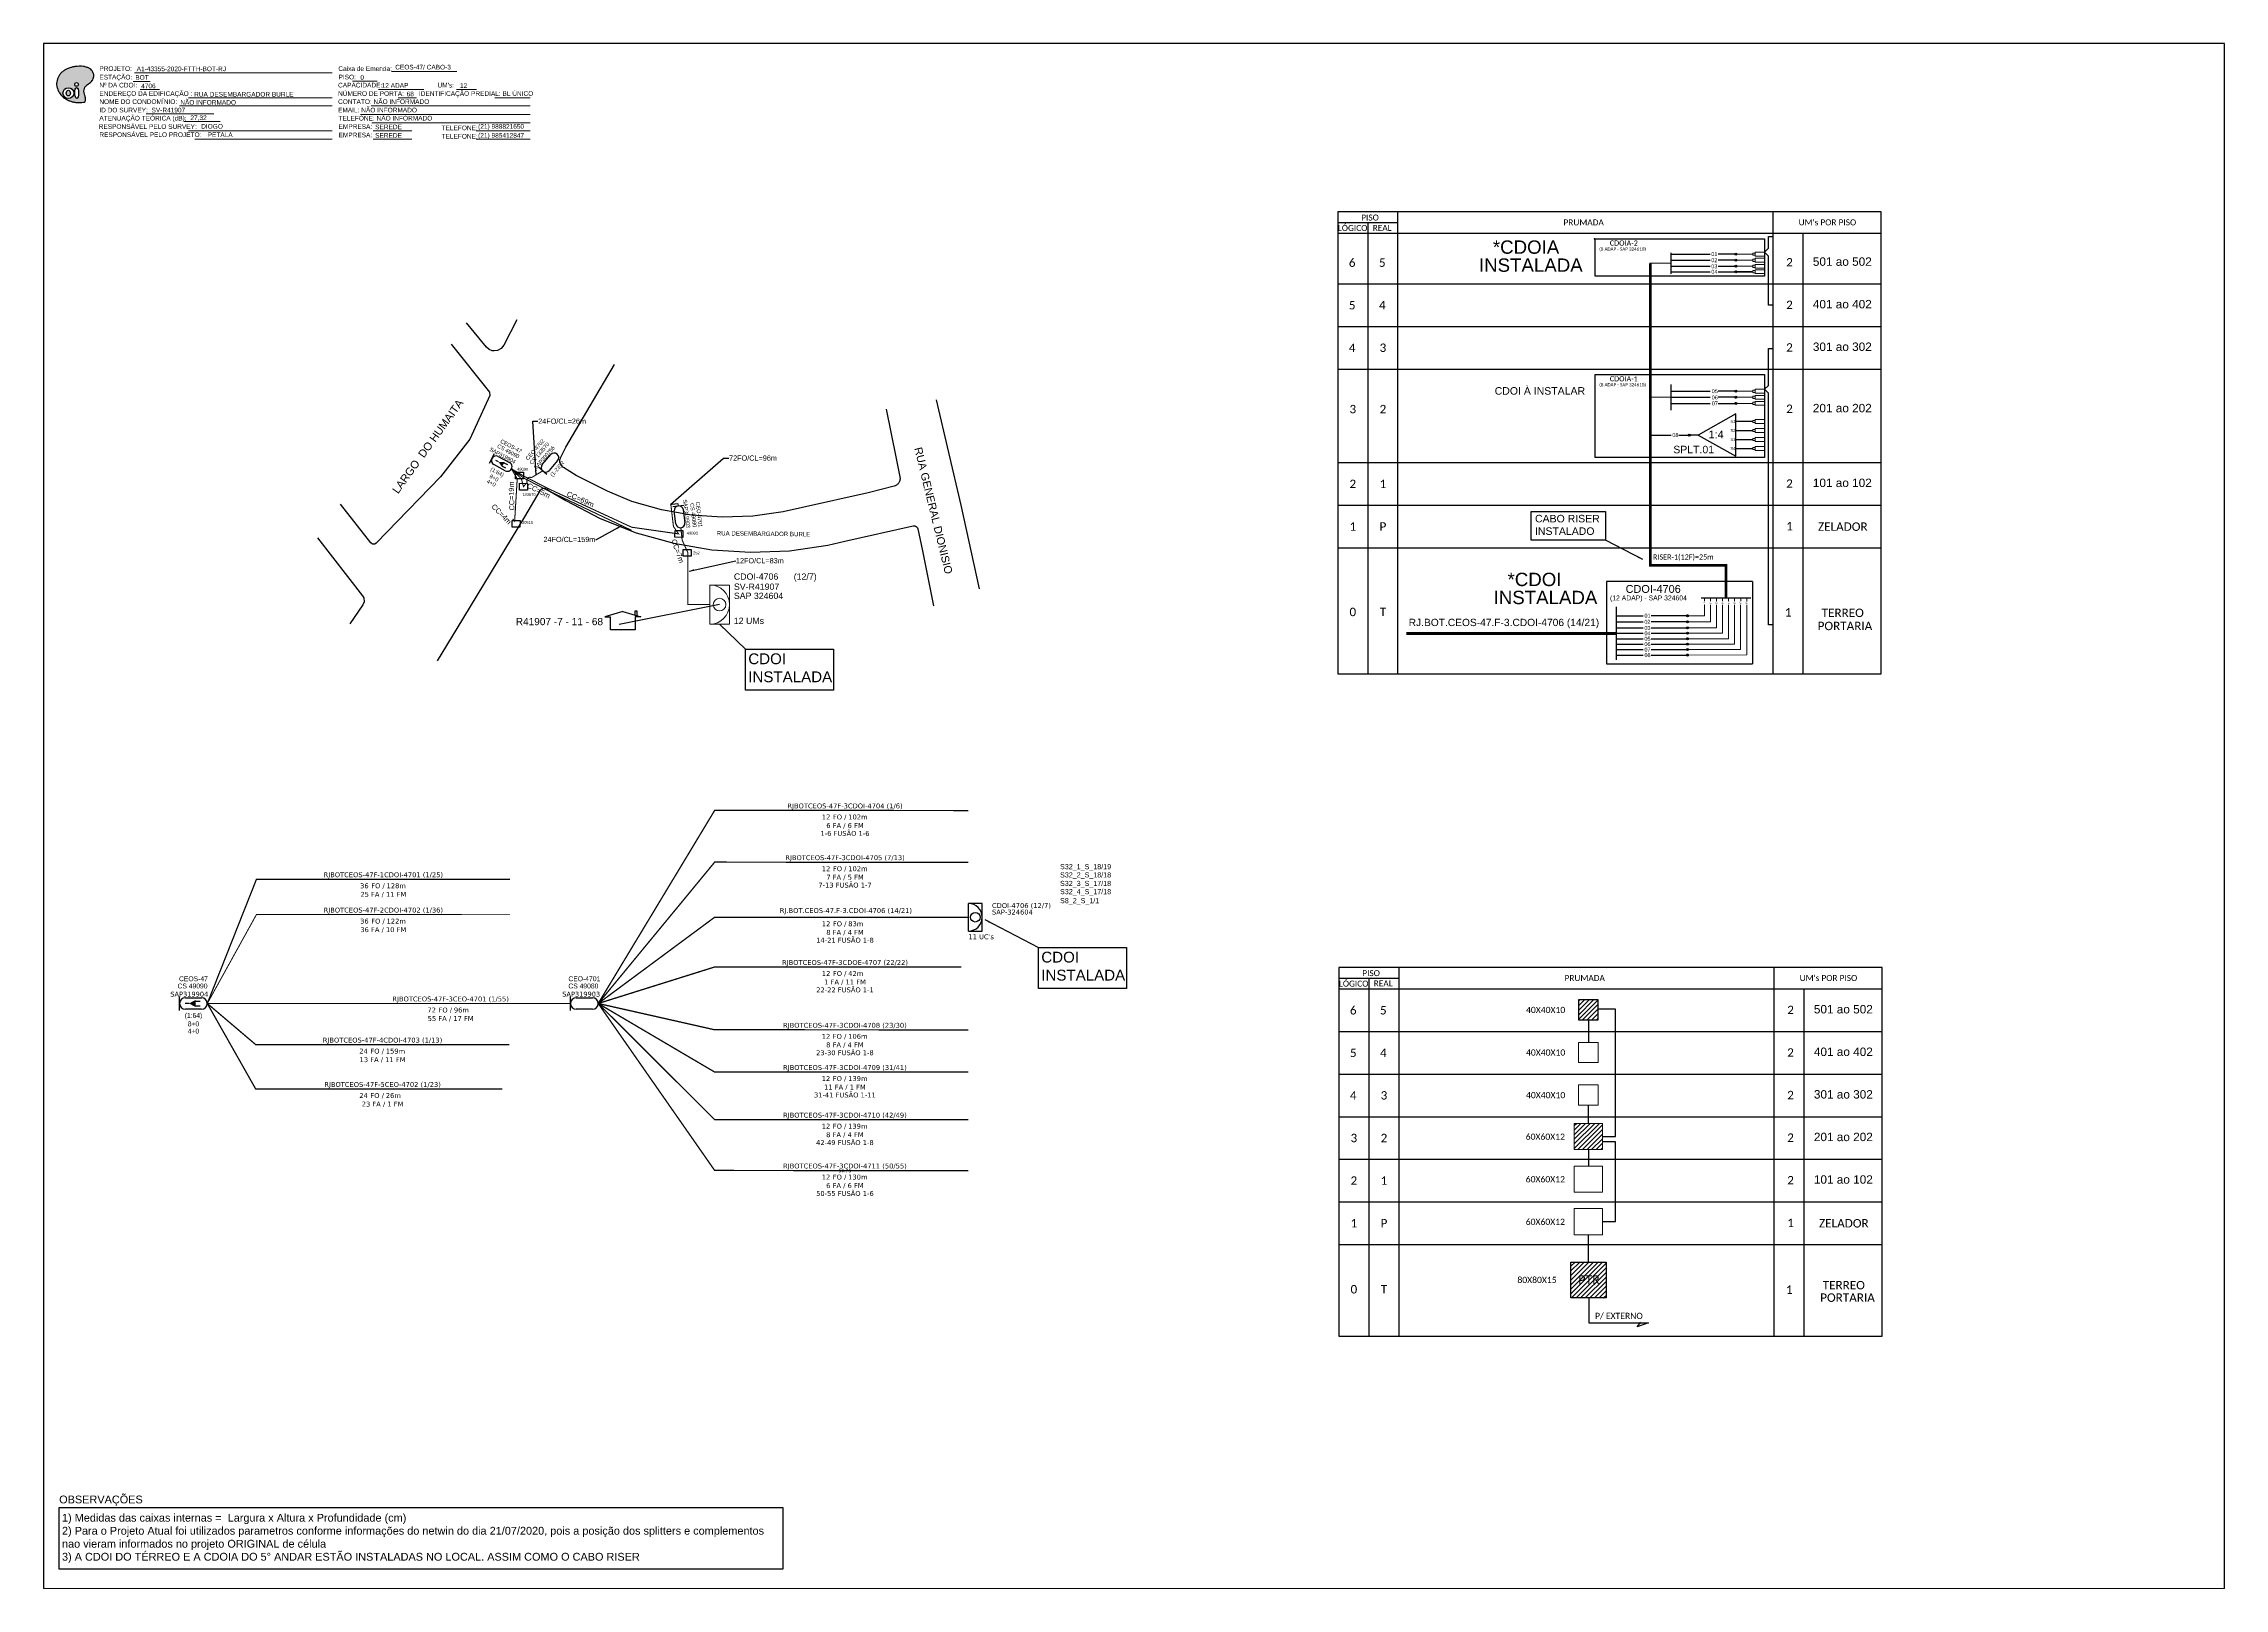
# Paper-space layout 'CDOI-4706' of a CAD drawing. Extents: x -0.07 to 9.5, y 0.76 to 7.54.
# The model-space entities are those that its viewports show. They can reach past a viewport. Long polylines and large blocks are cut down to what shows.
import ezdxf
from ezdxf.enums import TextEntityAlignment as Align

# ---------------------------------------------------------------- set-up
doc = ezdxf.new("R2010")
doc.units = 0
doc.header["$MEASUREMENT"] = 0
for name, color, linetype, lineweight in [("20.0-LEGENDA DOS CDO'S", 1, 'Continuous', 0), ('20.1-CDO_INTERIOR', 1, 'Continuous', 0), ('Texto_Cabos', 1, 'Continuous', 20)]:
    doc.layers.add(name, color=color, linetype=linetype, lineweight=lineweight)
for name, color, linetype in [('CD a instalar', 1, 'Continuous'), ('CDOI', 1, 'Continuous'), ('CEO', 1, 'Continuous'), ('CEOS', 1, 'Continuous'), ('label_cabos', 7, 'Continuous'), ('LAYOUT', 7, 'Continuous'), ('LEGENDAS_INFRAESTRUTURAS', 7, 'Continuous'), ('MUB_QUADRAS', 253, 'Continuous'), ('NOS_DE_INFRAESTRUTURA', 7, 'Continuous'), ('SEGMENTO_texto', 7, 'Continuous'), ('SURVEYS', 7, 'Continuous'), ('surveys legendas', 7, 'Continuous'), ('SURVEYS_LEGENDAS', 7, 'Continuous')]:
    doc.layers.add(name, color=color, linetype=linetype)
doc.layers.add('DROP DE CLIENTE', color=140, linetype='Continuous', plot=False)
doc.styles.add('ARIAL', font='arial.ttf')
doc.styles.add('siredit', font='verdana.ttf')
doc.styles.add('Style-font000', font='font000.shx')
doc.styles.add('WMF-Calibri0', font='calibri.ttf')
doc.linetypes.add('FENCELINE1', pattern='A,0.25,-0.1,[133,ltypeshp.shx,S=0.1,R=0,X=-0.1,Y=0],-0.1,1', length=1.45)
doc.dimstyles.new('CC', dxfattribs={"dimtxt": 1, "dimasz": 2, "dimexe": 0.18, "dimexo": 0.0625, "dimgap": 0.09, "dimtad": 0, "dimdec": 0, "dimrnd": 1, "dimzin": 0, "dimdsep": 46, "dimtxsty": 'siredit', "dimblk": 'NONE', "dimcen": 0, "dimse1": 1, "dimse2": 1, "dimsd1": 1, "dimsd2": 1, "dimclrt": 7, "dimadec": 0, "dimazin": 0, "dimtfac": 1, "dimtdec": 0, "dimtofl": 0, "dimtmove": 0, "dimatfit": 3, "dimfxl": 0, "dimtolj": 1, "dimtzin": 0, "dimarcsym": 0})
doc.dimstyles.new('CL', dxfattribs={"dimtxt": 1, "dimasz": 2, "dimexe": 0.18, "dimexo": 0.0625, "dimgap": 0.09, "dimtad": 0, "dimdec": 0, "dimrnd": 1, "dimzin": 0, "dimdsep": 46, "dimtxsty": 'siredit', "dimblk": 'NONE', "dimcen": 0, "dimse1": 1, "dimse2": 1, "dimsd1": 1, "dimsd2": 1, "dimclrt": 7, "dimadec": 0, "dimazin": 0, "dimtfac": 1, "dimtdec": 0, "dimtofl": 0, "dimtmove": 0, "dimatfit": 3, "dimfxl": 0, "dimtolj": 1, "dimtzin": 0, "dimarcsym": 0})

# ---------------------------------------------------------------- blocks, each defined once
blk = doc.blocks.new('OI')
h = blk.add_hatch(color=40)
edge = h.paths.add_edge_path()
edge.add_spline(control_points=[(4.35, -0.67), (3.92, -0.99), (3.26, -1.5), (2.81, -2.59), (2.9, -3.5), (3.06, -4.27), (3.31, -4.85), (3.37, -5.39), (3.4, -5.88), (3.2, -6.4), (2.54, -6.61), (1.65, -6.63), (0.55, -6.67), (-0.56, -6.42), (-1.61, -6.14), (-2.77, -5.61), (-3.92, -4.77), (-4.89, -3.7), (-5.34, -2.65), (-5.6, -1.94), (-5.85, -0.96), (-5.71, 0.47), (-5.1, 2.02), (-4.14, 3.02), (-3.3, 3.61), (-2.37, 4.16), (-1.36, 4.44), (-0.56, 4.7), (0.79, 4.85), (2.24, 4.97), (3.79, 4.57), (4.67, 4.21), (5.44, 3.65), (5.76, 2.99), (6.03, 2.21), (6.01, 1.46), (5.72, 0.64), (5.31, 0.08), (4.88, -0.38), (4.51, -0.55), (4.35, -0.67)], knot_values=[0, 0, 0, 0, 1.60434, 2.417191, 3.427595, 4.282808, 4.776746, 5.304182, 5.888771, 6.258406, 6.858137, 7.79129, 8.986195, 10.124242, 11.187857, 12.242908, 13.953784, 15.414161, 16.515391, 17.349188, 17.675853, 19.552021, 21.515531, 22.568638, 23.63245, 24.621084, 25.782718, 26.745347, 27.142653, 29.870543, 31.004649, 31.921532, 32.709589, 33.801391, 34.042471, 35.192333, 35.971461, 36.628871, 37.254359, 37.836911, 37.836911, 37.836911, 37.836911], degree=3, periodic=0)
h.paths.add_polyline_path([(1.13, -0.87, -1), (-0.04, -0.87, -1)], flags=16)
edge = h.paths.add_edge_path(flags=16)
edge.add_ellipse((0.56, -3.59), major_axis=(-0.02, 1.71), ratio=0.361305, start_angle=0, end_angle=360)
h.paths.add_polyline_path([(-0.36, -3.62, -1), (-3.8, -3.62, -1)], flags=16)
edge = h.paths.add_edge_path(flags=0)
edge.add_ellipse((-2.08, -3.62), major_axis=(0, 0.885), ratio=0.758294, start_angle=0, end_angle=360)
at = {"color": 40}
for centre, radius in [((-2.08, -3.62), 1.72), ((0.54, -0.87), 0.587)]:
    blk.add_circle(centre, radius, dxfattribs=at)
blk.add_ellipse((-2.08, -3.62), major_axis=(0, 0.885), ratio=0.758294, start_param=-3.141592653589792, end_param=3.141592653589792, dxfattribs=at)
blk.add_ellipse((0.56, -3.59), major_axis=(-0.02, 1.71), ratio=0.361305, dxfattribs=at)
at = {"color": 40, "start_tangent": (-0.800898, -0.598801), "end_tangent": (-0.800898, -0.598801)}
blk.add_spline([(4.35, -0.67), (3.2, -1.78), (2.9, -2.54), (2.92, -3.55), (3.12, -4.38), (3.28, -4.85), (3.37, -5.37), (3.35, -5.95), (3.2, -6.29), (2.66, -6.55), (1.73, -6.63), (0.54, -6.62), (-0.58, -6.41), (-1.6, -6.11), (-2.56, -5.67), (-3.95, -4.67), (-4.89, -3.56), (-5.37, -2.56), (-5.64, -1.78), (-5.72, -1.46), (-5.63, 0.42), (-4.84, 2.22), (-4.13, 2.99), (-3.27, 3.62), (-2.4, 4.09), (-1.3, 4.47), (-0.37, 4.72), (0.02, 4.77), (2.75, 4.8), (3.85, 4.53), (4.69, 4.16), (5.31, 3.68), (5.85, 2.73), (5.93, 2.5), (5.94, 1.35), (5.67, 0.62), (5.29, 0.08), (4.84, -0.36), (4.35, -0.67)], degree=3, dxfattribs=at)
blk = doc.blocks.new('_None')
blk = doc.blocks.new('SURVEY_SURVEY')
for p, q in [((0, 0.0000254), (-0.0000251, 0.000018)), ((-0.0000251, 0.000018), (-0.0000173, 0.000018)), ((-0.0000172, 0), (-0.0000172, 0.0000179)), ((0.0000172, 0), (-0.0000172, 0)), ((0, 0.0000254), (0.0000251, 0.000018)), ((0.0000169, 0.0000264), (0.0000195, 0.0000264)), ((0.0000169, 0.0000205), (0.0000169, 0.0000264)), ((0.0000251, 0.000018), (0.0000172, 0.000018)), ((0.0000172, 0.000018), (0.0000172, 0)), ((0.0000195, 0.0000264), (0.0000195, 0.0000198))]:
    blk.add_line(p, q)
blk = doc.blocks.new('CDOI_CT_DRT')
at = {"layer": '20.1-CDO_INTERIOR', "color": 0, "lineweight": 18}
blk.add_lwpolyline([(2.13, -2.13), (2.13, 2.12), (0, 2.12), (0, -2.13)], close=True, dxfattribs=at)
blk.add_circle((1.06, 0), 0.68, dxfattribs=at)
blk.add_arc((0, 0), 2.13, 269.9724, 89.9724, dxfattribs=at)
at = {"layer": "20.0-LEGENDA DOS CDO'S", "color": 0, "style": 'ARIAL'}
for tag, p in [('CDO_N', (2.61, 2.69)), ('SAP', (2.61, 0.61)), ('SURVEY', (2.61, 1.6)), ('1:XX', (2.6, -1.08)), ('UMS', (2.6, -2.09))]:
    blk.add_attdef(tag, p, '', height=0.68, rotation=359.9724, dxfattribs=at)
blk.add_attdef('FIBRAS_UTILIZADAS', text='', height=0.68, rotation=359.9724, dxfattribs=at).set_placement((10.32, 2.69), align=Align.CENTER)
blk = doc.blocks.new('A$C415C251F')
at = {"color": 3}
blk.add_point((0, 0), dxfattribs=at)
blk = doc.blocks.new('SPLT_1-4_SC-APC')
at = {"color": 1, "linetype": 'Continuous', "ltscale": 2.5}
for points in [[(-7.37, -1.53), (-17.04, -6.98), (-7.37, -12.43), (-7.37, -1.53)], [(-17.04, -6.98), (-19.26, -6.98)]]:
    blk.add_lwpolyline(points, dxfattribs=at)
at = {"color": 3, "linetype": 'Continuous', "ltscale": 2.5}
for points in [[(-2.99, -3.51), (-7.37, -3.51)], [(-7.37, -5.82), (-2.99, -5.82)], [(-7.37, -8.12), (-2.99, -8.12)], [(-7.37, -10.43), (-2.99, -10.43)]]:
    blk.add_lwpolyline(points, dxfattribs=at)
at = {"color": 3, "lineweight": 0}
for points in [[(-2.99, -3.22), (-2.41, -3.22), (-2.41, -3.8), (-2.99, -3.8)], [(-2.99, -5.53), (-2.41, -5.53), (-2.41, -6.1), (-2.99, -6.1)], [(-2.99, -7.84), (-2.41, -7.84), (-2.41, -8.41), (-2.99, -8.41)], [(-2.99, -10.14), (-2.41, -10.14), (-2.41, -10.72), (-2.99, -10.72)]]:
    blk.add_lwpolyline(points, close=True, dxfattribs=at)
for points in [[(-2.41, -3.02), (-2.41, -4)], [(-2.41, -3.02), (0, -3.02)], [(-2.41, -4), (0, -4)], [(-2.41, -5.32), (-2.41, -6.31)], [(-2.41, -5.32), (0, -5.32)], [(-2.41, -6.31), (0, -6.31)], [(-2.41, -7.63), (-2.41, -8.62)], [(-2.41, -7.63), (0, -7.63)], [(-2.41, -8.62), (0, -8.62)], [(-2.41, -9.94), (-2.41, -10.92)], [(-2.41, -9.94), (0, -9.94)], [(-2.41, -10.92), (0, -10.92)]]:
    blk.add_lwpolyline(points, dxfattribs=at)
at = {"color": 1, "style": 'ARIAL'}
for s, height, p in [('S1', 0.75, (-8.74, -3.91)), ('S2', 0.75, (-8.74, -6.17)), ('1:4', 2, (-14.35, -7.83)), ('S3', 0.75, (-8.74, -8.52)), ('S4', 0.75, (-8.74, -10.78))]:
    blk.add_text(s, height=height, dxfattribs=at).set_placement(p)

msp = doc.modelspace()

# ---------------------------------------------------------------- hatches: boundary and pattern name
h = msp.add_hatch(color=3)
h.dxf.hatch_style = 1
edge = h.paths.add_edge_path()
edge.add_arc((1383.91, 518.19), 0.385, 0, 360, ccw=False)
h = msp.add_hatch(color=3)
h.dxf.hatch_style = 1
edge = h.paths.add_edge_path()
edge.add_arc((1383.91, 515.85), 0.385, 0, 360, ccw=False)
h = msp.add_hatch(color=3)
h.dxf.hatch_style = 1
edge = h.paths.add_edge_path()
edge.add_arc((1383.91, 513.52), 0.385, 0, 360, ccw=False)
h = msp.add_hatch(color=3)
h.dxf.hatch_style = 1
edge = h.paths.add_edge_path()
edge.add_arc((1383.91, 511.43), 0.385, 0, 360, ccw=False)
h = msp.add_hatch(color=3)
h.dxf.hatch_style = 1
edge = h.paths.add_edge_path()
edge.add_arc((1383.91, 465.48), 0.385, 0, 360, ccw=False)
h = msp.add_hatch(color=3)
h.dxf.hatch_style = 1
edge = h.paths.add_edge_path()
edge.add_arc((1383.91, 463.14), 0.385, 0, 360, ccw=False)
h = msp.add_hatch(color=3)
h.dxf.hatch_style = 1
edge = h.paths.add_edge_path()
edge.add_arc((1383.91, 460.81), 0.385, 0, 360, ccw=False)
h = msp.add_hatch(color=3)
h.dxf.hatch_style = 1
edge = h.paths.add_edge_path()
edge.add_arc((1366.05, 448.63), 0.385, 0, 360, ccw=False)
h = msp.add_hatch(color=3)
h.dxf.hatch_style = 1
edge = h.paths.add_edge_path()
edge.add_arc((1366.08, 448.63), 0.256, -180, 180, ccw=False)
h = msp.add_hatch(color=3)
h.dxf.hatch_style = 1
edge = h.paths.add_edge_path()
edge.add_arc((1365.34, 379.17), 0.385, 0, 360, ccw=False)
h = msp.add_hatch(color=3)
h.dxf.hatch_style = 1
edge = h.paths.add_edge_path()
edge.add_arc((1365.34, 376.83), 0.385, 0, 360, ccw=False)
h = msp.add_hatch(color=3)
h.dxf.hatch_style = 1
edge = h.paths.add_edge_path()
edge.add_arc((1365.34, 374.49), 0.385, 0, 360, ccw=False)
h = msp.add_hatch(color=3)
h.dxf.hatch_style = 1
edge = h.paths.add_edge_path()
edge.add_arc((1365.34, 372.41), 0.385, 0, 360, ccw=False)
h = msp.add_hatch(color=3)
h.dxf.hatch_style = 1
edge = h.paths.add_edge_path()
edge.add_arc((1365.34, 370.32), 0.385, 0, 360, ccw=False)
h = msp.add_hatch(color=3)
h.dxf.hatch_style = 1
edge = h.paths.add_edge_path()
edge.add_arc((1365.34, 368.23), 0.385, 0, 360, ccw=False)
h = msp.add_hatch(color=3)
h.dxf.hatch_style = 1
edge = h.paths.add_edge_path()
edge.add_arc((1365.34, 366.14), 0.385, 0, 360, ccw=False)
h = msp.add_hatch(color=3)
h.dxf.hatch_style = 1
edge = h.paths.add_edge_path()
edge.add_arc((1365.34, 364.05), 0.385, 0, 360, ccw=False)
h = msp.add_hatch()
h.set_pattern_fill('ANSI31', color=1, scale=10, style=0)
h.paths.add_polyline_path([(1331.05, 231.48), (1323.39, 231.48), (1323.39, 223.71), (1331.05, 223.71)])
h = msp.add_hatch()
h.set_pattern_fill('ANSI31', color=1, scale=10, style=0)
h.set_pattern_definition([(45, (707.4535, -213.7859), (-0.8838835, 0.8838835), [])])
h.paths.add_polyline_path([(1332.64, 183.94), (1321.81, 183.94), (1321.81, 173.89), (1332.64, 173.89)])
h = msp.add_hatch()
h.set_pattern_fill('ANSI31', color=1, scale=10, style=0)
h.paths.add_polyline_path([(1320.46, 116.88), (1334.03, 116.88), (1334.03, 130.64), (1320.46, 130.64)])
h.paths.add_polyline_path([(1322.46, 121.23), (1332.55, 121.23), (1332.55, 126.38), (1322.46, 126.38)], flags=24)

# ---------------------------------------------------------------- linework, layer by layer
at = {"color": 5}
for p, q in [((1390.36, 392.36), (1334.14, 392.36)), ((1334.14, 392.36), (1334.14, 360.64)), ((1390.36, 392.36), (1390.36, 360.64)), ((1334.14, 360.64), (1390.36, 360.64))]:
    msp.add_line(p, q, dxfattribs=at)
for points in [[(733.23, 5.14), (1571.79, 5.14), (1571.79, 599.14), (733.23, 599.14), (733.23, 5.14)], [(1230.87, 534.42), (1230.87, 356.87), (1439.78, 356.87), (1439.78, 534.42)], [(1242.44, 530.31), (1242.44, 356.87)], [(1254.01, 356.87), (1254.01, 534.42)], [(1398.19, 534.42), (1398.19, 356.87)], [(1230.87, 526.2), (1439.78, 526.2)], [(1230.87, 526.2), (1439.78, 526.2)], [(1409.76, 356.87), (1409.76, 526.2)], [(1359.08, 513.51), (1374.04, 513.51)], [(1377.08, 513.51), (1383.6, 513.51)], [(1230.87, 506.76), (1439.78, 506.76)], [(1230.87, 490.39), (1439.78, 490.39)], [(1230.87, 474.01), (1439.78, 474.01)], [(1230.87, 438.05), (1439.78, 438.05)], [(1230.87, 421.67), (1439.78, 421.67)], [(1230.87, 405.3), (1439.78, 405.3)], [(1338.05, 374.49), (1348.32, 374.49)], [(1351.36, 374.49), (1365.02, 374.49)], [(1231.27, 243.87), (1231.27, 102.12), (1440.18, 102.12), (1440.18, 243.87)], [(1254.42, 102.12), (1254.42, 243.87)], [(1398.59, 243.87), (1398.59, 102.12)], [(1231.27, 235.65), (1440.18, 235.65)], [(1231.27, 235.65), (1440.18, 235.65)], [(1242.84, 239.76), (1242.84, 102.12)], [(1410.16, 102.12), (1410.16, 235.65)], [(1231.27, 219.28), (1440.18, 219.28)], [(1231.27, 202.91), (1440.18, 202.91)], [(1231.27, 186.53), (1440.18, 186.53)], [(1231.27, 170.16), (1440.18, 170.16)], [(1231.27, 153.79), (1440.18, 153.79)], [(1231.27, 137.42), (1440.18, 137.42)]]:
    msp.add_lwpolyline(points)
at = {"color": 7, "lineweight": 0}
for points in [[(768.22, 587.88), (844.19, 587.88)], [(867.03, 588.37), (892.16, 588.37)], [(767.7, 584.61), (774.25, 584.61)], [(770.36, 581.53), (777.77, 581.53)], [(851.98, 584.65), (861.47, 584.65)], [(862.03, 581.53), (879.39, 581.53)], [(891.98, 581.53), (899.64, 581.53)], [(772.68, 572.12), (798.74, 572.12)], [(785.52, 575.19), (844.19, 575.19)], [(788.93, 578.3), (844.19, 578.3)], [(855.11, 571.95), (920.38, 571.95)], [(859.15, 575.19), (920.38, 575.19)], [(869.62, 578.3), (876.56, 578.3)], [(906.79, 578.3), (920.35, 578.3)], [(787.22, 569.15), (801.16, 569.15)], [(788.93, 565.6), (844.19, 565.6)], [(791.42, 562.36), (844.19, 562.36)], [(859.4, 568.71), (920.38, 568.71)], [(860, 565.6), (874.8, 565.6)], [(860, 562.36), (874.8, 562.36)], [(899.61, 565.6), (920.38, 565.6)], [(899.61, 562.36), (920.38, 562.36)]]:
    msp.add_lwpolyline(points, dxfattribs=at)
at = {"color": 0}
for points in [[(1439.78, 534.42), (1230.87, 534.42)], [(1230.87, 530.31), (1254.01, 530.31)], [(1440.18, 243.87), (1231.27, 243.87)], [(1231.27, 239.76), (1254.42, 239.76)], [(733.23, 5.14), (1571.79, 5.14)]]:
    msp.add_lwpolyline(points, dxfattribs=at)
at = {"color": 5}
for points in [[(1329.8, 524.06), (1394.97, 524.06), (1394.97, 509.74), (1329.8, 509.74)], [(1003.09, 366.27), (1036.95, 366.27), (1036.95, 350.54), (1003.09, 350.54)], [(1115.77, 251.55), (1149.63, 251.55), (1149.63, 235.82), (1115.77, 235.82)]]:
    msp.add_lwpolyline(points, close=True, dxfattribs=at)
at = {"color": 3}
for points in [[(1398.19, 498.62), (1396.54, 498.62), (1396.54, 517.42), (1394.97, 518.93), (1396.54, 520.44), (1396.53, 525.03), (1398.19, 525.03)], [(1359.08, 518.19), (1374.04, 518.19), (1374.04, 518.19)], [(1383.91, 518.19), (1377.08, 518.19)], [(1398.19, 375.63), (1396.54, 375.63), (1396.54, 464.72), (1394.97, 466.22), (1396.54, 467.73), (1396.53, 481.89), (1398.19, 481.89)], [(1338.1, 379.17), (1348.32, 379.17), (1348.32, 379.17)], [(1365.34, 379.17), (1351.36, 379.17)], [(1332.64, 178.92), (1337.69, 178.92), (1337.69, 227.82), (1331.05, 227.82)], [(1327.23, 223.71), (1327.23, 215.11)], [(1327.23, 183.94), (1327.23, 190.96)], [(1332.64, 146.17), (1337.69, 146.17), (1337.69, 176.91), (1332.64, 176.91)], [(1327.23, 173.89), (1327.23, 167.56)], [(1327.25, 130.64), (1327.25, 141.15)]]:
    msp.add_lwpolyline(points, dxfattribs=at)
at = {"const_width": 1}
msp.add_lwpolyline([(1351.02, 514.71), (1351.02, 398.48), (1380.12, 398.48), (1380.12, 386.08)], dxfattribs=at)
at = {"color": 5, "lineweight": 0}
for points in [[(1350.87, 514.71), (1359.08, 514.71)], [(1350.87, 463.15), (1359.08, 463.15)], [(1371.9, 386.08), (1371.9, 384.76)], [(1374.22, 386.08), (1374.22, 384.79)], [(1376.53, 386.08), (1376.53, 384.8)], [(1378.84, 386.08), (1378.84, 384.8)], [(1381.16, 386.08), (1381.16, 384.79)], [(1383.47, 386.08), (1383.47, 384.8)], [(1385.79, 386.08), (1385.79, 384.8)], [(1388.1, 386.08), (1388.1, 384.8)], [(1365.34, 379.17), (1371.9, 379.17)], [(1365.63, 370.32), (1381.16, 370.32), (1381.16, 383.37)], [(1365.66, 372.41), (1378.84, 372.41), (1378.84, 383.37)], [(1365.66, 374.49), (1376.53, 374.49), (1376.53, 383.37)], [(1365.68, 376.83), (1374.22, 376.83), (1374.22, 383.36)], [(1365.72, 366.14), (1385.78, 366.14), (1385.78, 383.37)], [(1365.72, 368.23), (1383.47, 368.23), (1383.47, 383.37)], [(1365.72, 364.05), (1388.1, 364.07), (1388.1, 383.37)], [(1371.9, 383.33), (1371.9, 379.17)], [(1365.34, 376.83), (1371.9, 376.83)], [(1365.34, 374.49), (1371.9, 374.49)], [(1365.34, 372.41), (1377.69, 372.41)]]:
    msp.add_lwpolyline(points, dxfattribs=at)
at = {"color": 5}
for points in [[(1359.08, 510.67), (1359.08, 518.75)], [(1359.08, 458.17), (1359.08, 468.12)], [(1370.55, 386.08), (1389.68, 386.08)]]:
    msp.add_lwpolyline(points, dxfattribs=at)
at = {"color": 2}
for points in [[(1359.08, 515.85), (1374.04, 515.85)], [(1383.91, 515.85), (1377.08, 515.85)], [(1338.05, 376.83), (1348.32, 376.83)], [(1365.34, 376.83), (1351.36, 376.83)]]:
    msp.add_lwpolyline(points, dxfattribs=at)
at = {"color": 3, "lineweight": 0}
for points in [[(1383.91, 518.19), (1390.48, 518.19)], [(1383.91, 515.85), (1390.48, 515.85)], [(1383.91, 513.52), (1390.48, 513.52)], [(1391.35, 517.45), (1391.35, 518.93)], [(1391.35, 518.93), (1394.97, 518.93)], [(1391.35, 517.45), (1394.97, 517.45)], [(1391.35, 516.59), (1394.97, 516.59)], [(1391.35, 515.11), (1391.35, 516.59)], [(1391.35, 515.11), (1394.97, 515.11)], [(1391.35, 514.26), (1394.97, 514.26)], [(1391.35, 512.78), (1391.35, 514.26)], [(1391.35, 512.78), (1394.97, 512.78)], [(1391.35, 512.18), (1394.97, 512.18)], [(1391.35, 510.69), (1391.35, 512.17)], [(1383.91, 511.43), (1390.48, 511.43)], [(1391.35, 510.69), (1394.97, 510.69)], [(1383.91, 465.48), (1390.48, 465.48)], [(1383.91, 463.14), (1390.48, 463.14)], [(1391.35, 464.74), (1391.35, 466.22)], [(1391.35, 466.22), (1394.97, 466.22)], [(1391.35, 464.74), (1394.97, 464.74)], [(1391.35, 463.88), (1394.97, 463.88)], [(1391.35, 463.88), (1391.35, 462.4)], [(1391.35, 462.4), (1394.97, 462.4)], [(1391.35, 461.55), (1394.97, 461.55)], [(1391.35, 460.07), (1391.35, 461.55)], [(1383.91, 460.81), (1390.48, 460.81)], [(1391.35, 460.07), (1394.97, 460.07)]]:
    msp.add_lwpolyline(points, dxfattribs=at)
for points in [[(1390.48, 517.76), (1391.35, 517.76), (1391.35, 518.62), (1390.48, 518.62)], [(1390.48, 515.42), (1391.35, 515.42), (1391.35, 516.28), (1390.48, 516.28)], [(1390.48, 513.09), (1391.35, 513.09), (1391.35, 513.95), (1390.48, 513.95)], [(1390.48, 511), (1391.35, 511), (1391.35, 511.86), (1390.48, 511.86)], [(1390.48, 465.05), (1391.35, 465.05), (1391.35, 465.91), (1390.48, 465.91)], [(1390.48, 462.71), (1391.35, 462.71), (1391.35, 463.57), (1390.48, 463.57)], [(1390.48, 462.71), (1391.35, 462.71), (1391.35, 463.57), (1390.48, 463.57)], [(1390.48, 460.38), (1391.35, 460.38), (1391.35, 461.24), (1390.48, 461.24)]]:
    msp.add_lwpolyline(points, close=True, dxfattribs=at)
at = {"color": 150}
for points in [[(1359.08, 511.42), (1374.04, 511.42)], [(1377.08, 511.42), (1390.12, 511.43), (1390.12, 511.43), (1383.91, 511.43)], [(1338.05, 372.4), (1348.32, 372.4)], [(1351.36, 372.4), (1365.34, 372.41), (1365.34, 372.41), (1365.34, 372.41)]]:
    msp.add_lwpolyline(points, dxfattribs=at)
at = {"color": 1}
for points in [[(1329.8, 471.88), (1394.97, 471.88), (1394.97, 439.95), (1329.8, 439.95)], [(1331.05, 231.48), (1323.39, 231.48), (1323.39, 223.71), (1331.05, 223.71)], [(1320.46, 130.64), (1334.03, 130.64), (1334.03, 116.88), (1320.46, 116.88)]]:
    msp.add_lwpolyline(points, close=True, dxfattribs=at)
for points in [[(1359.08, 465.48), (1374.04, 465.48), (1374.04, 465.48)], [(1383.91, 465.48), (1377.08, 465.48)], [(1338.05, 362.13), (1338.05, 382.53)], [(1338.05, 370.31), (1348.32, 370.31)], [(1351.36, 370.31), (1365.72, 370.32)], [(1327.38, 116.88), (1327.38, 107.25), (1350.37, 107.25)], [(1345.96, 105.66), (1347.36, 107.48)], [(1350.37, 107.25), (1345.96, 105.66)]]:
    msp.add_lwpolyline(points, dxfattribs=at)
at = {"color": 214}
for points in [[(1359.08, 463.14), (1374.04, 463.14)], [(1383.91, 463.14), (1377.08, 463.14)], [(1338.05, 368.23), (1348.32, 368.23)], [(1351.36, 368.23), (1365.72, 368.23)]]:
    msp.add_lwpolyline(points, dxfattribs=at)
at = {"color": 44}
for points in [[(1359.08, 460.81), (1374.04, 460.81)], [(1377.08, 460.81), (1383.6, 460.81)], [(1338.05, 366.14), (1348.32, 366.14)], [(1351.33, 366.14), (1365.72, 366.14)]]:
    msp.add_lwpolyline(points, dxfattribs=at)
at = {"color": 6}
for points in [[(1351.02, 448.63), (1359.05, 448.63)], [(1362.06, 448.63), (1366.05, 448.63)], [(1338.05, 364.05), (1348.32, 364.05)], [(1351.33, 364.05), (1365.72, 364.05)]]:
    msp.add_lwpolyline(points, dxfattribs=at)
msp.add_lwpolyline([(1333.83, 408.25), (1305.21, 408.25), (1305.21, 419.18), (1333.83, 419.18)], close=True)
at = {"color": 5, "const_width": 1.2}
msp.add_lwpolyline([(1257.2, 372.33), (1338.05, 372.33)], dxfattribs=at)
at = {"lineweight": 0}
for points in [[(1331.05, 215.11), (1323.39, 215.11), (1323.39, 207.34), (1331.05, 207.34)], [(1331.05, 198.73), (1323.39, 198.73), (1323.39, 190.96), (1331.05, 190.96)], [(1332.64, 167.56), (1321.81, 167.56), (1321.81, 157.52), (1332.64, 157.52)], [(1332.64, 151.19), (1321.81, 151.19), (1321.81, 141.15), (1332.64, 141.15)]]:
    msp.add_lwpolyline(points, close=True, dxfattribs=at)
at = {"color": 1, "lineweight": 0}
msp.add_lwpolyline([(1332.64, 183.94), (1321.81, 183.94), (1321.81, 173.89), (1332.64, 173.89)], close=True, dxfattribs=at)
at = {"color": 0}
msp.add_lwpolyline([(739.23, 36.21), (1017.48, 36.21), (1017.48, 12.5), (739.23, 12.5)], close=True, dxfattribs=at)
at = {"color": 3}
for centre, radius in [((1383.91, 518.19), 0.385), ((1383.91, 515.85), 0.385), ((1383.91, 513.52), 0.385), ((1383.91, 511.43), 0.385), ((1383.91, 465.48), 0.385), ((1383.91, 463.14), 0.385), ((1383.91, 460.81), 0.385), ((1366.05, 448.63), 0.385), ((1366.08, 448.63), 0.256), ((1365.34, 379.17), 0.385), ((1365.34, 376.83), 0.385), ((1365.34, 374.49), 0.385), ((1365.34, 372.41), 0.385), ((1365.34, 370.32), 0.385), ((1365.34, 368.23), 0.385), ((1365.34, 366.14), 0.385), ((1365.34, 364.05), 0.385)]:
    msp.add_circle(centre, radius, dxfattribs=at)
at = {"layer": 'CD a instalar', "color": 7, "linetype": 'Continuous'}
for points, const_width in [([(913.14, 435.65), (915.34, 431.81), (914.35, 415.49), (913.6, 416.39)], 0.4), ([(913.14, 435.65), (917.79, 432.9), (927.16, 428.08), (959.32, 413.2), (977.39, 410.61), (975.42, 413.44), (974.41, 421.93), (977.14, 422.25), (977.25, 421.4)], 0.4), ([(913.14, 435.65), (917.78, 432.13), (926.94, 427.38), (959.36, 411.96)], 0.4), ([(946.48, 230.05), (991.27, 304.3), (1088.82, 304.25)], 0.501), ([(796.17, 230.05), (815.07, 277.81), (912.62, 277.81)], 0.501), ([(946.48, 230.05), (991.27, 284.4), (1088.82, 284.35)], 0.501), ([(946.48, 230.05), (991.27, 244.09), (1086.15, 244.09)], 0.501), ([(796.17, 230.05), (840.96, 230.05), (935.83, 230.05)], 0.501), ([(796.17, 230.05), (814.78, 214.23), (912.32, 214.23)], 0.501), ([(796.17, 230.05), (814.78, 197.17), (909.66, 197.17)], 0.501), ([(946.48, 230.05), (991.27, 219.94), (1088.82, 219.9)], 0.501), ([(946.48, 230.05), (991.27, 203.68), (1088.82, 203.69)], 0.501), ([(946.48, 230.05), (991.27, 185.38), (1088.82, 185.38)], 0.501), ([(946.48, 230.05), (991.27, 165.84), (1088.82, 165.79)], 0.501)]:
    msp.add_lwpolyline(points, dxfattribs=dict(at, const_width=const_width))
at = {"layer": 'CD a instalar', "color": 7, "linetype": 'Continuous', "const_width": 0.4}
msp.add_lwpolyline([(913.14, 435.65), (916.95, 431.79), (917.73, 428.79), (919.25, 430.49, -0.789907), (920.81, 432.25), (925.15, 434.84)], format="xyb", dxfattribs=at)
at = {"layer": 'CD a instalar', "color": 5, "linetype": 'Continuous'}
msp.add_lwpolyline([(989.37, 383.43, 0.4, 0.4, 0), (980.91, 383.46, 0.4, 0.4, 0), (980.97, 403.34, 0.4, 0.4, 0), (978.75, 408.26, 0.4, 0.4, 0), (978.27, 412.96, 0.4, 0.4, 0)], format="xyseb", dxfattribs=at)
at = {"layer": 'CD a instalar', "color": 5, "linetype": 'Continuous', "const_width": 0.501}
msp.add_lwpolyline([(946.48, 230.05), (991.27, 263.22), (1088.82, 263.18)], dxfattribs=at)
at = {"layer": 'CDOI', "color": 5}
for p, q in [((1094.14, 268.54), (1088.82, 268.55)), ((1094.14, 257.9), (1094.14, 268.54)), ((1088.81, 257.9), (1094.14, 257.9))]:
    msp.add_line(p, q, dxfattribs=at)
msp.add_lwpolyline([(1088.81, 257.9), (1088.82, 268.55)], dxfattribs=at)
msp.add_circle((1091.48, 263.22), 1.84, dxfattribs=at)
msp.add_arc((1088.82, 263.22), 5.32, 269.97241, 89.97241, dxfattribs=at)
at = {"layer": 'CEO', "color": 7}
for p, q in [((924.97, 437.34), (928.21, 441.09)), ((930.89, 438.78), (927.65, 435.03))]:
    msp.add_line(p, q, dxfattribs=at)
at = {"layer": 'CEO', "color": 5}
for p, q in [((976.3, 414.5), (975.7, 419.43)), ((979.21, 419.86), (979.82, 414.93)), ((938.05, 232.27), (944.26, 232.27)), ((944.26, 227.83), (938.05, 227.83))]:
    msp.add_line(p, q, dxfattribs=at)
at = {"layer": 'CEO', "color": 7}
msp.add_lwpolyline([(926.77, 433.45), (923.54, 436.24)], dxfattribs=at)
at = {"layer": 'CEO', "color": 5}
for points in [[(975.13, 421.14), (979.36, 421.66)], [(935.83, 227.38), (935.83, 232.72)]]:
    msp.add_lwpolyline(points, dxfattribs=at)
at = {"layer": 'CEO', "color": 7}
for centre, start, end in [((926.31, 436.18), 139.19579, 319.19579), ((929.55, 439.94), 319.19579, 139.19579)]:
    msp.add_arc(centre, 1.77, start, end, dxfattribs=at)
at = {"layer": 'CEO', "color": 5}
for centre, radius, start, end in [((977.46, 419.64), 1.77, 6.94941, 186.94941), ((978.06, 414.72), 1.77, 186.94941, 6.94941), ((938.05, 230.05), 2.22, 90, 270), ((944.26, 230.05), 2.22, 270, 90)]:
    msp.add_arc(centre, radius, start, end, dxfattribs=at)
at = {"layer": 'CEOS', "color": 5}
for p, q in [((910.75, 434.92), (906.37, 437.26)), ((908.04, 440.38), (912.42, 438.04)), ((787.74, 232.27), (793.96, 232.27)), ((793.96, 227.83), (787.74, 227.83))]:
    msp.add_line(p, q, dxfattribs=at)
for points in [[(904.64, 437.77), (906.65, 441.53)], [(908.19, 438.3), (907.13, 438.86)], [(909.55, 436.69), (910.88, 435.98)], [(910.24, 437.99), (911.57, 437.28)], [(785.53, 227.38), (785.53, 232.72)], [(789.14, 230.05), (787.64, 230.05)], [(791.59, 230.93), (793.47, 230.93)], [(791.59, 229.09), (793.47, 229.09)]]:
    msp.add_lwpolyline(points, dxfattribs=at)
for points in [[(908.19, 438.3, 0, 2.18, 0), (909.99, 437.33, 2.18, 2.18, 0)], [(789.14, 230.05, 0, 2.74, 0), (791.7, 230.05, 2.74, 2.74, 0)]]:
    msp.add_lwpolyline(points, format="xyseb", dxfattribs=at)
for centre, radius, start, end in [((907.2, 438.82), 1.77, 61.88322, 241.88322), ((911.58, 436.48), 1.77, 241.88322, 61.88322), ((787.74, 230.05), 2.22, 90, 270), ((793.96, 230.05), 2.22, 270, 90)]:
    msp.add_arc(centre, radius, start, end, dxfattribs=at)
at = {"layer": 'DROP DE CLIENTE'}
msp.add_lwpolyline([(993.15, 383.43), (954.55, 375.73)], dxfattribs=at)
at = {"layer": 'LAYOUT', "color": 7, "linetype": 'FENCELINE1', "ltscale": 0.05, "const_width": 0.374}
msp.add_lwpolyline([(796.17, 230.05), (815.07, 264.25), (912.62, 264.2)], dxfattribs=at)
at = {"layer": 'MUB_QUADRAS', "linetype": 'Continuous'}
for points in [[(915.13, 492.98), (910.24, 483.17), (909.21, 481.88), (907.74, 481.1), (906.5, 480.95), (905.67, 481.07), (904.52, 481.57), (903.58, 482.39), (895.78, 491.77)], [(889.88, 483.62), (904.73, 465.07), (904.84, 463.85), (897.12, 447.07), (885.8, 432.52), (861.15, 407.04), (860.61, 406.73), (859.68, 406.73), (859.03, 407.15), (847.37, 422)], [(931.74, 438.81), (931.77, 439.12), (931.83, 439.43), (931.92, 439.73), (932.04, 440.02), (932.08, 440.09), (934.07, 443.92), (952.8, 475.75)], [(1093.08, 389.44), (1086.08, 421.61), (1086.06, 421.67), (1076.54, 462.2)], [(1057.16, 458.58), (1060.87, 440.3), (1062.5, 432.54), (1062.53, 432.37), (1062.56, 432.06), (1062.56, 431.74), (1062.53, 431.43), (1062.46, 431.13), (1062.36, 430.83), (1062.23, 430.54), (1062.07, 430.27), (1061.88, 430.02), (1061.67, 429.79), (1061.44, 429.58), (1061.18, 429.39), (1060.91, 429.24), (1060.62, 429.11), (1060.32, 429.02), (1050.29, 426.4), (1025.03, 420.76), (1017.65, 419.07), (1005.96, 417.42), (994.16, 417.01), (982.38, 417.84), (970.76, 419.89), (959.41, 423.14), (950.05, 427.08), (938.04, 433.11), (933.15, 436.16), (932.89, 436.34), (932.66, 436.55), (932.44, 436.78), (932.25, 437.03), (932.09, 437.3), (931.96, 437.58), (931.86, 437.88), (931.79, 438.18), (931.75, 438.5), (931.74, 438.81)], [(884.7, 361.81), (892.28, 374.24), (918.32, 417.15), (924.32, 427.45), (924.41, 427.59), (924.51, 427.71), (924.62, 427.82), (924.74, 427.92), (924.88, 428), (925.02, 428.07), (925.16, 428.13), (925.32, 428.17), (925.47, 428.19), (925.63, 428.2), (925.78, 428.19), (925.94, 428.16), (926.09, 428.12), (926.24, 428.06), (926.38, 427.99), (934.07, 423.5), (947.28, 416.57), (961.14, 411.06), (975.5, 407.02), (990.2, 404.51), (1005.09, 403.55), (1020, 404.16), (1034.76, 406.31), (1041.26, 407.77), (1067.61, 413.67), (1067.76, 413.7), (1067.92, 413.71), (1068.08, 413.7), (1068.23, 413.68), (1068.38, 413.64), (1068.53, 413.58), (1068.67, 413.51), (1068.8, 413.43), (1068.93, 413.33), (1069.04, 413.22), (1069.14, 413.1), (1069.23, 412.97), (1069.3, 412.83), (1069.36, 412.69), (1069.4, 412.53), (1071.24, 404.11), (1075.45, 382.92)], [(838.59, 409.07), (855.88, 386.81), (856.33, 386), (856.47, 384.46), (856, 383.3), (850.96, 376.04)]]:
    msp.add_lwpolyline(points, dxfattribs=at)
at = {"layer": 'NOS_DE_INFRAESTRUTURA', "color": 5}
for p, q in [((914.74, 431.82), (914.77, 434.42)), ((917.78, 431.78), (914.74, 431.82)), ((914.77, 434.42), (917.81, 434.39)), ((916.22, 427.49), (916.26, 430.1)), ((916.26, 430.1), (919.29, 430.06)), ((917.81, 434.39), (917.78, 431.78)), ((919.29, 430.06), (919.26, 427.45)), ((919.26, 427.45), (916.22, 427.49)), ((913.35, 413.23), (913.38, 415.83)), ((916.38, 413.19), (913.35, 413.23)), ((913.38, 415.83), (916.42, 415.79)), ((916.42, 415.79), (916.38, 413.19)), ((976, 409.31), (976.03, 411.91)), ((976.03, 411.91), (979.07, 411.88)), ((979.07, 411.88), (979.04, 409.27)), ((979.04, 409.27), (976, 409.31)), ((979.18, 402.05), (979.21, 404.66)), ((979.21, 404.66), (982.25, 404.62)), ((982.25, 404.62), (982.22, 402.02)), ((982.22, 402.02), (979.18, 402.05))]:
    msp.add_line(p, q, dxfattribs=at)
at = {"layer": 'NOS_DE_INFRAESTRUTURA', "color": 1}
for p, q in [((926.98, 427.83), (926.79, 427.64)), ((926.85, 427.77), (926.84, 427.51)), ((927.11, 427.77), (926.85, 427.77)), ((927.17, 427.64), (926.98, 427.83)), ((927.11, 427.5), (927.11, 427.77)), ((926.79, 427.64), (926.98, 427.45)), ((926.84, 427.51), (927.11, 427.5)), ((926.98, 427.45), (927.17, 427.64))]:
    msp.add_line(p, q, dxfattribs=at)

# ---------------------------------------------------------------- block references
at = {"color": 7, "xscale": 1.213923925195771, "yscale": 1.213923925533891, "zscale": 1.213923925163967, "rotation": 0.1532895858424417}
msp.add_blockref('OI', (745.25, 584.51), dxfattribs=at)
at = {"color": 3, "extrusion": (0, 0, -1), "xscale": -1, "zscale": -1}
msp.add_blockref('A$C415C251F', (-1329.61, 524.06), dxfattribs=at)
at = {"color": 3, "xscale": 1.5, "yscale": 1.5, "zscale": 1.5}
msp.add_blockref('SPLT_1-4_SC-APC', (1394.97, 459.11), dxfattribs=at)
at = {"layer": '20.1-CDO_INTERIOR', "color": 5}
ref = msp.add_blockref('CDOI_CT_DRT', (989.37, 383.43), dxfattribs=dict(at, xscale=3.555766790421934, yscale=3.555766790421934, zscale=3.555766790421934))
ref.add_attrib('CDO_N', 'CDOI-4706', (998.65, 393), dxfattribs={"layer": "20.0-LEGENDA DOS CDO'S", "color": 0, "height": 2.418, "rotation": 359.97241, "style": 'ARIAL'})
ref.add_attrib('FIBRAS_UTILIZADAS', '(12/7)', dxfattribs={"layer": "20.0-LEGENDA DOS CDO'S", "color": 0, "height": 2.418, "rotation": 359.97241, "style": 'ARIAL'}).set_placement((1026.07, 392.99), align=Align.CENTER)
ref.add_attrib('SURVEY', 'SV-R41907', (998.66, 389.12), dxfattribs={"layer": "20.0-LEGENDA DOS CDO'S", "color": 0, "height": 2.418, "rotation": 359.97241, "style": 'ARIAL'})
ref.add_attrib('SAP', 'SAP 324604', (998.65, 385.61), dxfattribs={"layer": "20.0-LEGENDA DOS CDO'S", "color": 0, "height": 2.418, "rotation": 359.97241, "style": 'ARIAL'})
ref.add_attrib('UMS', '12 UMs', (998.62, 375.99), dxfattribs={"layer": "20.0-LEGENDA DOS CDO'S", "color": 0, "height": 2.418, "rotation": 359.97241, "style": 'ARIAL'})
at = {"layer": 'SURVEYS', "color": 255, "xscale": 277014.406715531, "yscale": 277014.406715531, "zscale": 277014.406715531}
msp.add_blockref('SURVEY_SURVEY', (955.97, 373.75), dxfattribs=at)

# ---------------------------------------------------------------- texts
at = {"color": 7, "lineweight": 0, "style": 'ARIAL'}
for s, height, p in [('PROJETO:', 1.793, (754.66, 588.63)), ('ESTAÇÃO:', 1.793, (754.66, 585.35)), ('Caixa de Emenda:', 1.7927, (846.57, 588.63)), ('PISO:', 1.793, (846.64, 585.39)), ('Nº DA CDOI:', 1.7927, (754.66, 582.28)), ('ENDEREÇO DA EDIFICAÇÃO :', 1.7927, (754.66, 579.05)), ('CAPACIDADE:', 1.7927, (846.46, 582.28)), ('NÚMERO DE PORTA:', 1.7927, (846.46, 579.05)), ('IDENTIFICAÇÃO PREDIAL: BL ÚNICO', 1.7927, (877.54, 579.05)), ("UM's:", 1.793, (884.71, 582.28)), ('ATENUAÇÃO TEÓRICA (dB):', 1.7927, (754.66, 569.58)), ('NOME DO CONDOMÍNIO:', 1.7927, (754.66, 575.93)), ('ID DO SURVEY:', 1.7927, (754.66, 572.7)), ('CONTATO: NÃO INFORMADO ', 1.7927, (846.46, 575.93)), ('EMAIL: NÃO INFORMADO', 1.7927, (846.46, 572.7)), ('TELEFONE: NÃO INFORMADO', 1.7927, (846.64, 569.58)), ('RESPONSÁVEL PELO SURVEY:', 1.7927, (754.41, 566.35)), ('RESPONSÁVEL PELO PROJETO:', 1.7927, (754.66, 563.23)), ('EMPRESA:', 1.793, (846.64, 566.35)), ('EMPRESA:', 1.793, (846.64, 563.11)), ('TELEFONE:', 1.793, (886.25, 565.84)), ('TELEFONE:', 1.793, (886.25, 562.61))]:
    msp.add_text(s, height=height, dxfattribs=at).set_placement(p)
at = {"color": 7}
for s, height, style, p in [('BOT', 1.793, 'ARIAL', (768.49, 585.26)), ('A1-43355-2020-FTTH-BOT-RJ', 1.7927, 'ARIAL', (769.01, 588.54)), ('0', 1.79, 'ARIAL', (855.03, 585.31)), ('CEOS-47/ CABO-3', 1.7927, 'ARIAL', (868.42, 589.21)), ('RUA DESEMBARGADOR BURLE', 1.7927, 'ARIAL', (791.09, 578.76)), ('12 ADAP ', 1.793, 'ARIAL', (863.21, 582.15)), ('68', 1.793, 'ARIAL', (872.81, 578.9)), ('12', 1.793, 'ARIAL', (893.33, 582.13)), ('SV-R41907', 1.793, 'ARIAL', (774.72, 572.7)), ('NÃO INFORMADO', 1.7927, 'ARIAL', (785.79, 575.65)), ('27,32', 1.793, 'ARIAL', (789.68, 569.75)), ('DIOGO', 1.793, 'ARIAL', (793.82, 566.44)), ('PETALA', 1.793, 'ARIAL', (796.31, 563.2)), ('SEREDE', 1.793, 'ARIAL', (860.71, 566.2)), ('SEREDE', 1.793, 'ARIAL', (860.71, 562.96)), ('(21) 988821650', 1.7927, 'ARIAL', (900.31, 566.41)), ('(21) 985412847', 1.7927, 'ARIAL', (900.31, 562.96)), ('501 ao 502', 3.24, 'ARIAL', (1413.55, 513.71)), ('401 ao 402', 3.24, 'ARIAL', (1413.55, 497.34)), ('301 ao 302', 3.24, 'ARIAL', (1413.55, 480.97)), ('201 ao 202', 3.24, 'ARIAL', (1413.55, 457.38)), ('101 ao 102', 3.24, 'ARIAL', (1413.55, 428.63)), ('ZELADOR', 3.24, 'WMF-Calibri0', (1415.53, 411.8)), ('TERREO', 3.24, 'WMF-Calibri0', (1416.93, 378.66)), ('PORTARIA', 3.24, 'WMF-Calibri0', (1415.38, 373.61)), ('40X40X10', 2.373, 'WMF-Calibri0', (1303.25, 226.38)), ('501 ao 502', 3.24, 'ARIAL', (1413.95, 226.23)), ('40X40X10', 2.373, 'WMF-Calibri0', (1303.25, 210.01)), ('401 ao 402', 3.24, 'ARIAL', (1413.95, 209.86)), ('40X40X10', 2.373, 'WMF-Calibri0', (1303.25, 193.63)), ('301 ao 302', 3.24, 'ARIAL', (1413.95, 193.49)), ('60X60X12', 2.373, 'WMF-Calibri0', (1303.14, 177.65)), ('201 ao 202', 3.24, 'ARIAL', (1413.95, 177.12)), ('60X60X12', 2.373, 'WMF-Calibri0', (1303.14, 161.28)), ('101 ao 102', 3.24, 'ARIAL', (1413.95, 160.75)), ('60X60X12', 2.373, 'WMF-Calibri0', (1303.14, 144.91)), ('ZELADOR', 3.24, 'WMF-Calibri0', (1415.93, 143.92)), ('80X80X15', 2.373, 'WMF-Calibri0', (1299.94, 122.57)), ('PTR', 3.433, 'WMF-Calibri0', (1323.32, 122.11)), ('PORTARIA', 3.24, 'WMF-Calibri0', (1416.37, 115.33)), ('TERREO', 3.24, 'WMF-Calibri0', (1417.33, 120.12)), ('P/ EXTERNO', 2.373, 'WMF-Calibri0', (1329.79, 108.74))]:
    msp.add_text(s, height=height, dxfattribs=dict(at, style=style)).set_placement(p)
at = {"color": 7, "style": 'ARIAL'}
msp.add_text('4706', height=1.793, dxfattribs=at).set_placement((773.53, 581.99), align=Align.CENTER)
at = {"color": 0, "style": 'WMF-Calibri0'}
for s, p in [('  LÓGICO', (1229.29, 527.09)), ('     PISO', (1235.83, 531.12)), ('    REAL', (1241.05, 527.15)), ('PRUMADA', (1317.66, 529.23)), ("UM's POR PISO", (1408.08, 529.26)), ('  LÓGICO', (1229.69, 236.54)), ('     PISO', (1236.23, 240.57)), ('    REAL', (1241.45, 236.6)), ('PRUMADA', (1318.06, 238.69)), ("UM's POR PISO", (1408.48, 238.71))]:
    msp.add_text(s, height=2.3, dxfattribs=at).set_placement(p)
for s, height, style, p in [('*CDOIA', 5.141, 'ARIAL', (1290.5, 518.33)), ('INSTALADA', 5.141, 'ARIAL', (1285.14, 511.4)), ('RISER-1(12F)=25m', 2, 'WMF-Calibri0', (1352.07, 400.75)), ('OBSERVAÇÕES', 3, 'ARIAL', (739.21, 37.83))]:
    msp.add_text(s, height=height, dxfattribs=dict(style=style)).set_placement(p)
at = {"color": 5}
for s, height, style, p in [('(8 ADAP - SAP 324610)', 1.25, 'WMF-Calibri0', (1340.39, 519.52)), ('(12 ADAP) - SAP 324604', 1.875, 'ARIAL', (1350.32, 385.06))]:
    msp.add_text(s, height=height, dxfattribs=dict(at, style=style)).set_placement(p, align=Align.CENTER)
for s, height, style, p in [('CDOIA-2', 2, 'WMF-Calibri0', (1335.48, 521.45)), ('*CDOI ', 5.141, 'ARIAL', (1296.14, 390.54)), ('INSTALADA', 5.141, 'ARIAL', (1290.78, 383.61)), ('CDOI-4706', 3, 'ARIAL', (1341.55, 387.95)), ('RJ.BOT.CEOS-47.F-3.CDOI-4706 (14/21)', 2.8084, 'ARIAL', (1258.14, 375.17))]:
    msp.add_text(s, height=height, dxfattribs=dict(at, style=style)).set_placement(p)
at = {"style": 'ARIAL'}
for s, p in [('02', (1375.66, 515.85)), ('03', (1375.66, 513.51)), ('01', (1375.68, 518.19)), ('04', (1375.68, 511.42)), ('05', (1375.83, 465.49)), ('06', (1375.83, 463.08)), ('07', (1375.85, 460.78)), ('08', (1360.69, 448.63)), ('02', (1349.94, 376.83)), ('01', (1349.96, 379.17)), ('03', (1349.94, 374.49)), ('05', (1349.94, 370.31)), ('06', (1349.94, 368.23)), ('04', (1349.96, 372.4)), ('07', (1349.96, 366.14)), ('08', (1349.96, 364.05))]:
    msp.add_text(s, height=1.5, dxfattribs=at).set_placement(p, align=Align.MIDDLE_CENTER)
at = {"color": 1, "style": 'WMF-Calibri0'}
msp.add_text('CDOIA-1', height=2, dxfattribs=at).set_placement((1335.48, 469.26))
msp.add_text('(8 ADAP - SAP 324610)', height=1.25, dxfattribs=at).set_placement((1340.39, 467.34), align=Align.CENTER)
at = {"style": 'ARIAL'}
for s, p in [('01', (1371.82, 384.02)), ('02', (1374.24, 384.08)), ('03', (1376.51, 384.08)), ('04', (1378.83, 384.08)), ('05', (1381.18, 384.08)), ('06', (1383.45, 384.08)), ('07', (1385.77, 384.08)), ('08', (1388.08, 384.08))]:
    msp.add_text(s, height=0.617, rotation=90, dxfattribs=at).set_placement(p, align=Align.MIDDLE_CENTER)
at = {"color": 1, "insert": (1291.21, 467.05), "char_height": 2.8889, "width": 35.019, "attachment_point": 1, "style": 'ARIAL'}
msp.add_mtext('CDOI À INSTALAR', dxfattribs=at)
at = {"attachment_point": 1, "style": 'ARIAL'}
for s, insert, char_height, width in [('CABO RISER\\PINSTALADO', (1306.71, 417.94), 2.889, 35.019), ('1) Medidas das caixas internas =  Largura x Altura x Profundidade (cm)\\P2) Para o Projeto Atual foi utilizados parametros conforme informações do netwin do dia 21/07/2020, pois a posição dos splitters e complementos\\Pnao vieram informados no projeto ORIGINAL de célula\\P3) A CDOI DO TÉRREO E A CDOIA DO 5° ANDAR ESTÃO INSTALADAS NO LOCAL. ASSIM COMO O CABO RISER', (740.29, 33.81), 3, 277.1819)]:
    msp.add_mtext(s, dxfattribs=dict(at, insert=insert, char_height=char_height, width=width))
at = {"color": 5, "char_height": 4.155, "width": 50.3686, "attachment_point": 1, "style": 'ARIAL'}
for insert in [(1004.19, 364.67), (1116.86, 249.95)]:
    msp.add_mtext('CDOI\\PINSTALADA', dxfattribs=dict(at, insert=insert))
at = {"color": 7, "style": 'WMF-Calibri0'}
for tag, flags, p in [('6', 4, (1236.41, 514.93)), ('5', 4, (1247.98, 514.93)), ('2', 4, (1404.56, 515.06)), ('5', 4, (1236.41, 498.56)), ('4', 4, (1247.98, 498.56)), ('2', 4, (1404.56, 498.69)), ('4', 4, (1236.41, 482.19)), ('3', 4, (1248.23, 482.19)), ('2', 4, (1404.56, 482.31)), ('3', 4, (1236.65, 458.6)), ('2', 4, (1248.23, 458.6)), ('2', 4, (1404.56, 458.73)), ('2', 4, (1236.65, 429.85)), ('1', 4, (1248.23, 429.85)), ('2', 4, (1404.56, 429.97)), ('1', 4, (1236.65, 413.47)), ('P', 4, (1248.23, 413.49)), ('1', 4, (1404.56, 413.6)), ('0', 4, (1236.65, 380.62)), ('T', 12, (1248.23, 380.66)), ('1', 4, (1404.05, 380.46)), ('6', 4, (1236.81, 227.45)), ('5', 4, (1248.38, 227.45)), ('2', 4, (1404.97, 227.58)), ('5', 4, (1236.81, 211.08)), ('4', 4, (1248.38, 211.08)), ('2', 4, (1404.97, 211.21)), ('4', 4, (1236.81, 194.71)), ('3', 4, (1248.63, 194.71)), ('2', 4, (1404.97, 194.83)), ('3', 4, (1237.06, 178.33)), ('2', 4, (1248.63, 178.33)), ('2', 4, (1404.97, 178.46)), ('2', 4, (1237.06, 161.96)), ('1', 4, (1248.63, 161.96)), ('2', 4, (1404.97, 162.09)), ('1', 4, (1237.06, 145.59)), ('P', 4, (1248.63, 145.6)), ('1', 4, (1404.97, 145.72)), ('0', 4, (1237.06, 120.17)), ('T', 12, (1248.63, 120.21)), ('1', 4, (1404.45, 120))]:
    msp.add_attdef(tag, text='XX', height=3.24, dxfattribs=dict(at, flags=flags)).set_placement(p, align=Align.MIDDLE_CENTER)
at = {"layer": "20.0-LEGENDA DOS CDO'S", "color": 1, "style": 'ARIAL'}
for s, height, p in [('S32_1_S_18/19', 1.9593, (1124.08, 281.68)), ('S32_2_S_18/18', 1.9593, (1124.08, 278.52)), ('S32_3_S_17/18', 1.9593, (1124.08, 275.24)), ('S32_4_S_17/18', 1.9593, (1124.08, 272.08)), ('S8_2_S_1/1', 1.959, (1124.08, 268.61))]:
    msp.add_text(s, height=height, dxfattribs=at).set_placement(p)
at = {"layer": 'CDOI', "color": 5, "linetype": 'Continuous', "style": 'siredit'}
for s, height, p in [('CDOI-4706 (12/7)', 1.8789, (1097.9, 267.71)), ('SAP-324604', 1.879, (1097.9, 265.21)), ("11 UC's", 1.879, (1088.82, 255.7))]:
    msp.add_text(s, height=height, rotation=359.97241, dxfattribs=at).set_placement(p, align=Align.MIDDLE_LEFT)
at = {"layer": 'CEO', "color": 7, "linetype": 'Continuous', "style": 'ARIAL'}
for s, height, p in [('CEO-4702', 1.499, (922.19, 443.02)), ('CS 133570', 1.499, (923.87, 441.57)), ('SAP300756', 1.478, (925.75, 439.94))]:
    msp.add_text(s, height=height, rotation=49.19579, dxfattribs=at).set_placement(p, align=Align.MIDDLE_CENTER)
msp.add_text('(1-23)R', height=1.499, rotation=49.19579, dxfattribs=at).set_placement((930.15, 436.14), align=Align.TOP_CENTER)
at = {"layer": 'CEO', "color": 5, "linetype": 'Continuous', "style": 'ARIAL'}
for s, height, p in [('SAP319903   ', 1.4783, (980.62, 417.53)), ('CS 49080', 1.499, (983.09, 417.83)), ('CEO-4701', 1.499, (985.29, 418.1))]:
    msp.add_text(s, height=height, rotation=276.94941, dxfattribs=at).set_placement(p, align=Align.MIDDLE_CENTER)
at = {"layer": 'CEO', "color": 5, "linetype": 'Continuous'}
for s, height, style, p in [('CEO-4701', 1.877, 'Style-font000', (941.15, 239.56)), ('CS 49080 ', 1.877, 'Style-font000', (941.15, 236.78)), ('SAP319903   ', 1.8517, 'siredit', (941.15, 233.65))]:
    msp.add_text(s, height=height, dxfattribs=dict(at, style=style)).set_placement(p, align=Align.MIDDLE_CENTER)
at = {"layer": 'CEOS', "color": 5, "linetype": 'Continuous', "style": 'ARIAL'}
for s, height, p in [('CS 49090', 1.499, (911.92, 442.39)), ('CEOS-47', 1.499, (912.97, 444.34)), ('SAP319904    ', 1.4783, (910.75, 440.19))]:
    msp.add_text(s, height=height, rotation=331.88322, dxfattribs=at).set_placement(p, align=Align.MIDDLE_CENTER)
for s, p in [('(1:64)', (908.01, 435.06)), ('4+0', (905.75, 430.83)), ('8+0', (906.79, 432.79))]:
    msp.add_text(s, height=1.499, rotation=331.88322, dxfattribs=at).set_placement(p, align=Align.TOP_CENTER)
at = {"layer": 'CEOS', "color": 5, "linetype": 'Continuous'}
for s, height, style, p in [('CS 49090 ', 1.877, 'Style-font000', (790.85, 236.78)), ('CEOS-47', 1.877, 'Style-font000', (790.85, 239.56)), ('SAP319904    ', 1.8517, 'siredit', (790.85, 233.65))]:
    msp.add_text(s, height=height, dxfattribs=dict(at, style=style)).set_placement(p, align=Align.MIDDLE_CENTER)
at = {"layer": 'CEOS', "color": 5, "linetype": 'Continuous', "style": 'Style-font000'}
for s, p in [('(1:64)', (790.85, 226.37)), ('4+0', (790.85, 220.37)), ('8+0', (790.85, 223.14))]:
    msp.add_text(s, height=1.877, dxfattribs=at).set_placement(p, align=Align.TOP_CENTER)
at = {"layer": 'label_cabos', "linetype": 'Continuous', "char_height": 2, "attachment_point": 4, "style": 'ARIAL'}
for s, insert in [('24FO/CL=26m', (923.4, 453.95)), ('72FO/CL=96m', (996.81, 439.76)), ('24FO/CL=159m', (925.43, 408.47)), ('12FO/CL=83m', (999.44, 400.29))]:
    msp.add_mtext(s, dxfattribs=dict(at, insert=insert))
at = {"layer": 'label_cabos', "linetype": 'Continuous', "char_height": 2, "attachment_point": 6, "style": 'ARIAL'}
for s, insert, rotation in [('CC=19m', (913.07, 430.75), 91.06205), ('CC=5m', (927.84, 425.07), 332.94745), ('CC=4m', (912.63, 414.81), 314.29597), ('CC=69m', (944.74, 421.71), 336.23175), ('CC=7m', (978.65, 399.52), 289.44305)]:
    msp.add_mtext(s, dxfattribs=dict(at, insert=insert, rotation=rotation))
at = {"layer": 'LEGENDAS_INFRAESTRUTURAS', "color": 5}
for s, rotation, p in [('49090', 359.29699, (915.31, 434.94)), ('133570', 359.29699, (917.27, 425.26)), ('30510', 359.29699, (917.16, 414.49)), ('49080', 359.29675, (980.52, 410.37)), ('252', 359.29674, (982.93, 402.75))]:
    msp.add_text(s, height=1.113, rotation=rotation, dxfattribs=at).set_placement(p)
at = {"layer": 'SEGMENTO_texto', "color": 253, "style": 'ARIAL'}
for s, height, rotation, p in [('LARGO  DO HUMAITA', 3, 54.22938, (869.51, 425.82)), ('RUA GENERAL DIONISIO', 3, 283.76537, (1068, 443.54)), ('RUA DESEMBARGADOR BURLE', 1.6873, 359.39235, (992.05, 410.04))]:
    msp.add_text(s, height=height, rotation=rotation, dxfattribs=at).set_placement(p)
at = {"layer": 'surveys legendas', "color": 0, "style": 'ARIAL'}
msp.add_text('R41907 -7 - 11 - 68', height=2.7701, dxfattribs=at).set_placement((914.79, 375.52))
at = {"layer": 'SURVEYS_LEGENDAS', "color": 0, "style": 'ARIAL'}
msp.add_text('SPLT.01', height=2.884, dxfattribs=at).set_placement((1359.89, 441.62))
at = {"layer": 'Texto_Cabos', "color": 7, "linetype": 'Continuous', "style": 'siredit'}
for s, height, p in [('RJBOTCEOS-47F-3CDOI-4704 (1/6)', 1.8789, (1041.38, 306.01)), ('6 FA / 6 FM', 1.8789, (1041.38, 298.49)), ('RJBOTCEOS-47F-3CDOI-4705 (7/13)', 1.8789, (1041.38, 286.12)), ('RJBOTCEOS-47F-1CDOI-4701 (1/25)', 1.8789, (863.85, 279.55)), ('7 FA / 5 FM', 1.8789, (1041.38, 278.59)), ('25 FA / 11 FM', 1.8789, (863.85, 272.02)), ('RJBOTCEOS-47F-2CDOI-4702 (1/36)', 1.8789, (863.85, 265.97)), ('36 FA / 10 FM', 1.8789, (863.85, 258.44)), ('RJBOTCEOS-47F-3CDOE-4707 (22/22)', 1.8789, (1041.38, 245.83)), ('1 FA / 11 FM', 1.8789, (1041.38, 238.31)), ('RJBOTCEOS-47F-3CEO-4701 (1/55)', 1.8789, (889.73, 231.79)), ('55 FA / 17 FM', 1.8789, (889.73, 224.26)), ('RJBOTCEOS-47F-3CDOI-4708 (23/30)', 1.8789, (1041.34, 221.66)), ('RJBOTCEOS-47F-4CDOI-4703 (1/13)', 1.8789, (863.55, 215.97)), ('8 FA / 4 FM', 1.8789, (1041.34, 214.13)), ('13 FA / 11 FM', 1.8789, (863.55, 208.45)), ('RJBOTCEOS-47F-3CDOI-4709 (31/41)', 1.8789, (1041.34, 205.43)), ('RJBOTCEOS-47F-5CEO-4702 (1/23)', 1.8789, (863.55, 198.91)), ('11 FA / 1 FM', 1.8789, (1041.34, 197.9)), ('23 FA / 1 FM', 1.8789, (863.55, 191.38)), ('RJBOTCEOS-47F-3CDOI-4710 (42/49)', 1.8789, (1041.34, 187.12)), ('8 FA / 4 FM', 1.8789, (1041.34, 179.59)), ('RJBOTCEOS-47F-3CDOI-4711 (50/55)', 1.8789, (1041.34, 167.56)), ('6 FA / 6 FM', 1.8789, (1041.34, 160.03)), ('50.75', 1.253, (1041.34, 165.81))]:
    msp.add_text(s, height=height, dxfattribs=at).set_placement(p, align=Align.MIDDLE_CENTER)
for s, p in [('12', (1035.74, 301.77)), ('12', (1035.74, 281.87)), ('36', (858.21, 275.3)), ('36', (858.21, 261.72)), ('12', (1035.74, 241.59)), ('72', (884.09, 227.54)), ('12', (1035.71, 217.41)), ('24', (857.91, 211.73)), ('12', (1035.71, 201.18)), ('24', (857.91, 194.66)), ('12', (1035.71, 182.87)), ('12', (1035.71, 163.31))]:
    msp.add_text(s, height=1.879, dxfattribs=at).set_placement(p, align=Align.MIDDLE_RIGHT)
at = {"layer": 'Texto_Cabos', "color": 7, "style": 'siredit'}
for p in [(1041.93, 301.77), (1041.93, 281.87), (864.4, 275.3), (864.4, 261.72), (1041.93, 241.59), (890.28, 227.54), (1041.89, 217.41), (864.1, 211.73), (1041.89, 201.18), (864.1, 194.66), (1041.89, 182.87), (1041.89, 163.31)]:
    msp.add_text('FO /', height=1.879, dxfattribs=at).set_placement(p, align=Align.MIDDLE_RIGHT)
at = {"layer": 'Texto_Cabos', "color": 7, "linetype": 'Continuous', "style": 'siredit'}
for s, p in [('102m', (1042.63, 301.77)), ('102m', (1042.63, 281.87)), ('128m', (865.1, 275.3)), ('122m', (865.1, 261.72)), ('42m', (1042.63, 241.59)), ('96m', (890.98, 227.54)), ('106m', (1042.59, 217.41)), ('159m', (864.8, 211.73)), ('139m', (1042.6, 201.18)), ('26m', (864.8, 194.66)), ('139m', (1042.6, 182.87)), ('130m', (1042.6, 163.31))]:
    msp.add_text(s, height=1.879, dxfattribs=at).set_placement(p, align=Align.MIDDLE_LEFT)
for s, p in [('1-6 FUSÃO 1-6', (1041.38, 296.4)), ('7-13 FUSÃO 1-7', (1041.38, 276.51)), ('22-22 FUSÃO 1-1', (1041.38, 236.22)), ('23-30 FUSÃO 1-8', (1041.34, 212.05)), ('31-41 FUSÃO 1-11', (1041.34, 195.81)), ('42-49 FUSÃO 1-8', (1041.34, 177.5)), ('50-55 FUSÃO 1-6', (1041.34, 157.94))]:
    msp.add_text(s, height=1.8789, dxfattribs=at).set_placement(p, align=Align.TOP_CENTER)
at = {"layer": 'Texto_Cabos', "color": 5, "linetype": 'Continuous', "style": 'siredit'}
for s, p in [('RJ.BOT.CEOS-47.F-3.CDOI-4706 (14/21)', (1041.73, 265.79)), ('8 FA / 4 FM', (1041.38, 257.41))]:
    msp.add_text(s, height=1.8789, dxfattribs=at).set_placement(p, align=Align.MIDDLE_CENTER)
msp.add_text('12', height=1.879, dxfattribs=at).set_placement((1035.74, 260.69), align=Align.MIDDLE_RIGHT)
at = {"layer": 'Texto_Cabos', "color": 5, "style": 'siredit'}
msp.add_text('FO /', height=1.879, dxfattribs=at).set_placement((1041.93, 260.69), align=Align.MIDDLE_RIGHT)
at = {"layer": 'Texto_Cabos', "color": 5, "linetype": 'Continuous', "style": 'siredit'}
msp.add_text('83m', height=1.879, dxfattribs=at).set_placement((1042.63, 260.69), align=Align.MIDDLE_LEFT)
msp.add_text('14-21 FUSÃO 1-8', height=1.8789, dxfattribs=at).set_placement((1041.38, 255.33), align=Align.TOP_CENTER)

# ---------------------------------------------------------------- leaders
msp.add_leader([(1348.19, 400.77), (1333.83, 408.25)], dimstyle='CL', override={"dimgap": 0.09, "dimtad": 0})
at = {"color": 5}
for points in [[(993.15, 375.87), (1003.09, 366.27)], [(1095.12, 262.3), (1115.77, 251.55)]]:
    msp.add_leader(points, dimstyle='CL', override={"dimgap": 0.09, "dimtad": 0}, dxfattribs=at)
at = {"layer": 'label_cabos', "annotation_type": 0, "has_hookline": 1, "hookline_direction": 0}
for points, text_width in [([(922.59, 433.14), (921.31, 453.95), (923.31, 453.95)], 18.13), ([(974.31, 421.94), (994.72, 439.76), (996.72, 439.76)], 18.08), ([(981.46, 396.32), (999.35, 400.29)], 17.9)]:
    msp.add_leader(points, dimstyle='CC', dxfattribs=dict(at, text_width=text_width))
at = {"layer": 'label_cabos'}
msp.add_leader([(955.39, 413.66), (945.49, 408.24)], dimstyle='CC', dxfattribs=at)

psp = doc.layouts.new('CDOI-4706')

# ---------------------------------------------------------------- viewports
at = {"layer": '0'}
psp.add_viewport(center=(4.7159, 4.151), size=(9.5667, 6.776592), view_center_point=(1152.5111, 302.1416), view_height=594, dxfattribs=at)

doc.saveas('drawing.dxf')
